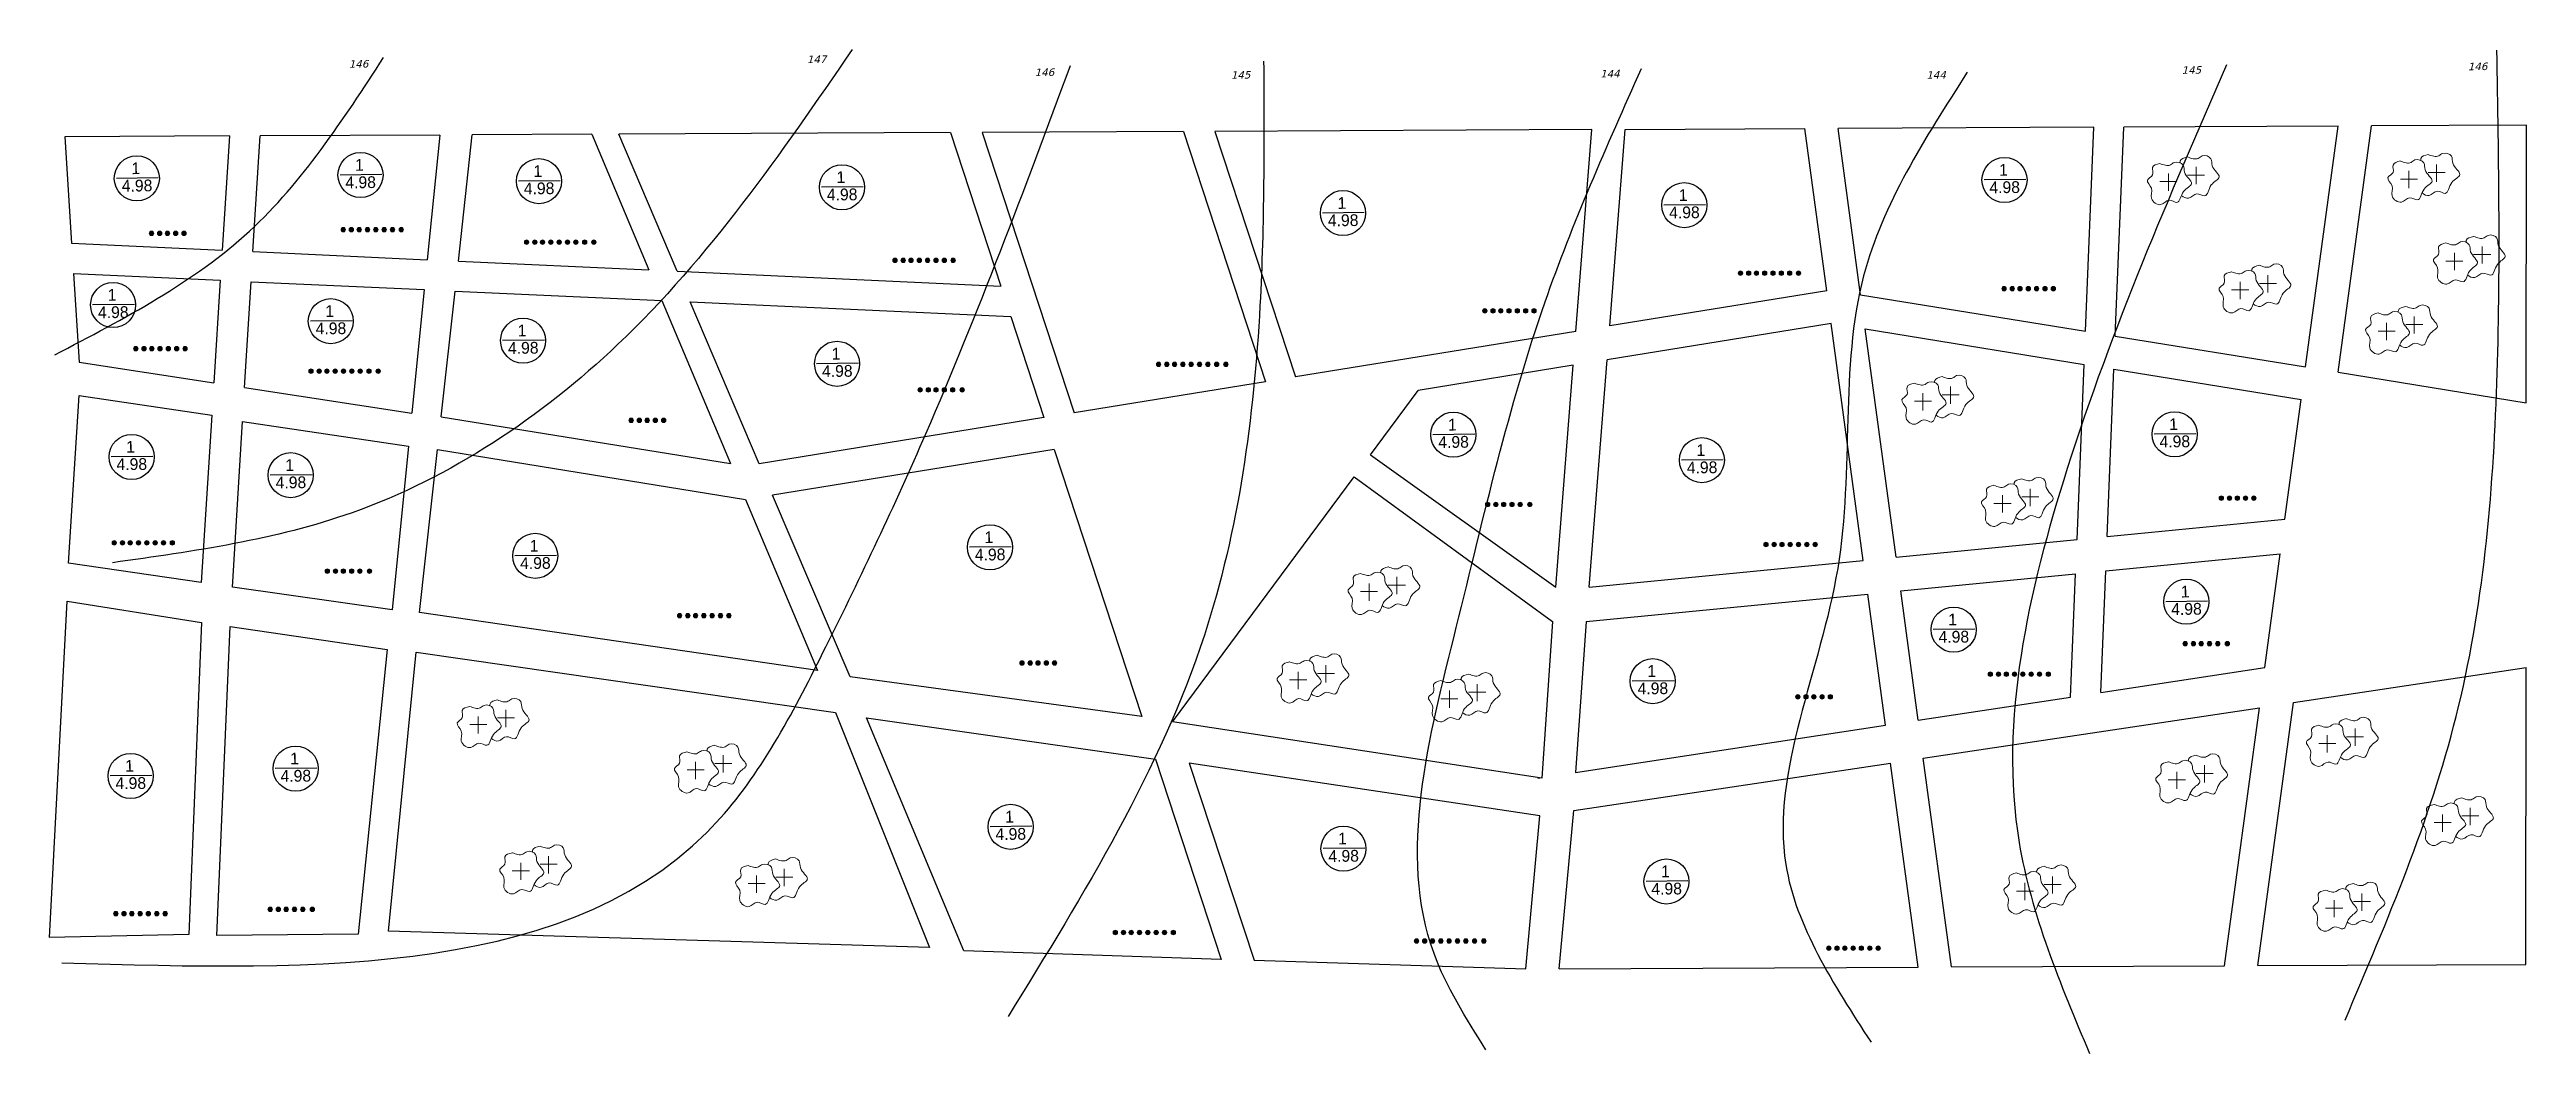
# Model space of a CAD drawing. Header units: millimetres. Extents: x -710977 to 10671, y -929782 to 89628.
# Drawn here: x 1879.1 to 1953.3, y 861.6 to 891.7 of the extents above; entities that cross this region are included whole.
import ezdxf

# ---------------------------------------------------------------- set-up
doc = ezdxf.new("R2010")
doc.units = ezdxf.units.MM
doc.header["$LTSCALE"] = 0.4
doc.layers.add('Площади', color=7, linetype='Continuous')
doc.layers.add('Тонкая', color=82, linetype='Continuous', lineweight=20)
doc.styles.add('style1', font='verdana.ttf', dxfattribs={"oblique": 15})

msp = doc.modelspace()

# ---------------------------------------------------------------- texts
at = {"color": 2, "ltscale": 0.5, "attachment_point": 1, "rotation": 0.63657}
for s, width, insert, char_height in [('4.98', 1.70286, (1881.304, 887.783), 0.3518), ('1', 1.00299, (1881.594, 888.305), 0.352), ('4.98', 1.70286, (1887.998, 887.882), 0.3518), ('1', 1.00299, (1888.288, 888.405), 0.352), ('1', 1.00299, (1893.631, 888.221), 0.352), ('1', 1.00299, (1902.705, 888.039), 0.352), ('4.98', 1.70286, (1937.223, 887.734), 0.3518), ('1', 1.00299, (1937.513, 888.256), 0.352), ('4.98', 1.70286, (1893.341, 887.699), 0.3518), ('4.98', 1.70286, (1902.415, 887.516), 0.3518), ('1', 1.00299, (1917.706, 887.267), 0.352), ('4.98', 1.70286, (1927.634, 886.98), 0.3518), ('1', 1.00299, (1927.924, 887.502), 0.352), ('4.98', 1.70286, (1917.416, 886.745), 0.3518), ('1', 1.00299, (1880.881, 884.516), 0.352), ('1', 1.00299, (1887.399, 884.032), 0.352), ('4.98', 1.70286, (1880.591, 883.994), 0.3518), ('4.98', 1.70286, (1887.109, 883.51), 0.3518), ('1', 1.00299, (1893.157, 883.449), 0.352), ('4.98', 1.70286, (1892.867, 882.927), 0.3518), ('1', 1.00299, (1902.559, 882.757), 0.352), ('4.98', 1.70286, (1902.27, 882.235), 0.3518), ('1', 1.00299, (1921.013, 880.634), 0.352), ('1', 1.00299, (1942.607, 880.648), 0.352), ('1', 1.00299, (1881.436, 879.97), 0.352), ('4.98', 1.70286, (1920.723, 880.112), 0.3518), ('1', 1.00299, (1928.453, 879.872), 0.352), ('4.98', 1.70286, (1942.317, 880.126), 0.3518), ('4.98', 1.70286, (1881.146, 879.448), 0.3518), ('4.98', 1.70286, (1885.911, 878.901), 0.3518), ('1', 1.00299, (1886.2, 879.423), 0.352), ('4.98', 1.70286, (1928.163, 879.35), 0.3518), ('1', 1.00299, (1893.52, 877.009), 0.352), ('4.98', 1.70286, (1906.845, 876.743), 0.3518), ('1', 1.00299, (1907.135, 877.265), 0.352), ('4.98', 1.70286, (1893.23, 876.487), 0.3518), ('4.98', 1.70286, (1942.666, 875.116), 0.3518), ('1', 1.00299, (1942.956, 875.638), 0.352), ('1', 1.00299, (1935.991, 874.804), 0.352), ('4.98', 1.70286, (1935.701, 874.282), 0.3518), ('1', 1.00299, (1926.98, 873.261), 0.352), ('4.98', 1.70286, (1926.69, 872.738), 0.3518), ('1', 1.00299, (1881.406, 870.425), 0.352), ('4.98', 1.70286, (1886.057, 870.122), 0.3518), ('1', 1.00299, (1886.347, 870.644), 0.352), ('4.98', 1.70286, (1881.116, 869.903), 0.3518), ('1', 1.00299, (1907.754, 868.903), 0.352), ('4.98', 1.70286, (1907.464, 868.381), 0.3518), ('4.98', 1.70286, (1917.431, 867.726), 0.3518), ('1', 1.00299, (1917.721, 868.248), 0.352), ('1', 1.00299, (1927.392, 867.267), 0.352), ('4.98', 1.70286, (1927.102, 866.745), 0.3518)]:
    msp.add_mtext_dynamic_manual_height_columns(s, width=width, gutter_width=3.518, heights=[0], dxfattribs=dict(at, insert=insert, char_height=char_height))
at = {"layer": 'Площади', "color": 0, "lineweight": 30, "style": 'style1', "oblique": 15}
for s, p in [('147', (1901.82, 891.277)), ('146', (1888.103, 891.138)), ('146', (1908.639, 890.887)), ('145', (1914.514, 890.809)), ('144', (1925.571, 890.846)), ('144', (1935.337, 890.809)), ('145', (1942.982, 890.955)), ('146', (1951.551, 891.062))]:
    msp.add_text(s, height=0.224, rotation=0.71037, dxfattribs=at).set_placement(p)

# ---------------------------------------------------------------- hatches: boundary and pattern name
at = {"layer": 'Тонкая', "ltscale": 10}
for points in [[(1888.004, 886.292, 1), (1887.869, 886.292, 1)], [(1888.249, 886.292, 1), (1888.114, 886.292, 1)], [(1888.482, 886.292, 1), (1888.348, 886.292, 1)], [(1888.73, 886.292, 1), (1888.596, 886.292, 1)], [(1888.978, 886.292, 1), (1888.843, 886.292, 1)], [(1889.229, 886.292, 1), (1889.095, 886.292, 1)], [(1889.479, 886.292, 1), (1889.345, 886.292, 1)], [(1889.742, 886.292, 1), (1889.607, 886.292, 1)], [(1882.262, 886.183, 1), (1882.128, 886.183, 1)], [(1882.507, 886.183, 1), (1882.372, 886.183, 1)], [(1882.74, 886.183, 1), (1882.606, 886.183, 1)], [(1882.988, 886.183, 1), (1882.854, 886.183, 1)], [(1883.236, 886.183, 1), (1883.102, 886.183, 1)], [(1893.494, 885.919, 1), (1893.36, 885.919, 1)], [(1893.739, 885.919, 1), (1893.605, 885.919, 1)], [(1893.972, 885.919, 1), (1893.838, 885.919, 1)], [(1894.22, 885.919, 1), (1894.086, 885.919, 1)], [(1894.468, 885.919, 1), (1894.334, 885.919, 1)], [(1894.719, 885.919, 1), (1894.585, 885.919, 1)], [(1894.969, 885.919, 1), (1894.835, 885.919, 1)], [(1895.232, 885.919, 1), (1895.098, 885.919, 1)], [(1895.508, 885.919, 1), (1895.374, 885.919, 1)], [(1904.526, 885.375, 1), (1904.392, 885.375, 1)], [(1904.771, 885.375, 1), (1904.637, 885.375, 1)], [(1905.005, 885.375, 1), (1904.87, 885.375, 1)], [(1905.252, 885.375, 1), (1905.118, 885.375, 1)], [(1905.5, 885.375, 1), (1905.366, 885.375, 1)], [(1905.751, 885.375, 1), (1905.617, 885.375, 1)], [(1906.002, 885.375, 1), (1905.867, 885.375, 1)], [(1906.264, 885.375, 1), (1906.13, 885.375, 1)], [(1929.839, 884.991, 1), (1929.705, 884.991, 1)], [(1930.084, 884.991, 1), (1929.95, 884.991, 1)], [(1930.318, 884.991, 1), (1930.183, 884.991, 1)], [(1930.565, 884.991, 1), (1930.431, 884.991, 1)], [(1930.813, 884.991, 1), (1930.679, 884.991, 1)], [(1931.064, 884.991, 1), (1930.93, 884.991, 1)], [(1931.315, 884.991, 1), (1931.18, 884.991, 1)], [(1931.577, 884.991, 1), (1931.443, 884.991, 1)], [(1937.732, 884.529, 1), (1937.598, 884.529, 1)], [(1937.977, 884.529, 1), (1937.842, 884.529, 1)], [(1938.21, 884.529, 1), (1938.076, 884.529, 1)], [(1938.458, 884.529, 1), (1938.324, 884.529, 1)], [(1938.706, 884.529, 1), (1938.572, 884.529, 1)], [(1938.957, 884.529, 1), (1938.823, 884.529, 1)], [(1939.207, 884.529, 1), (1939.073, 884.529, 1)], [(1922.184, 883.865, 1), (1922.05, 883.865, 1)], [(1922.429, 883.865, 1), (1922.295, 883.865, 1)], [(1922.662, 883.865, 1), (1922.528, 883.865, 1)], [(1922.91, 883.865, 1), (1922.776, 883.865, 1)], [(1923.158, 883.865, 1), (1923.024, 883.865, 1)], [(1923.409, 883.865, 1), (1923.275, 883.865, 1)], [(1923.659, 883.865, 1), (1923.525, 883.865, 1)], [(1881.793, 882.733, 1), (1881.658, 882.733, 1)], [(1882.037, 882.733, 1), (1881.903, 882.733, 1)], [(1882.271, 882.733, 1), (1882.137, 882.733, 1)], [(1882.519, 882.733, 1), (1882.384, 882.733, 1)], [(1882.766, 882.733, 1), (1882.632, 882.733, 1)], [(1883.018, 882.733, 1), (1882.883, 882.733, 1)], [(1883.268, 882.733, 1), (1883.134, 882.733, 1)], [(1887.037, 882.059, 1), (1886.903, 882.059, 1)], [(1887.282, 882.059, 1), (1887.148, 882.059, 1)], [(1887.515, 882.059, 1), (1887.381, 882.059, 1)], [(1887.763, 882.059, 1), (1887.629, 882.059, 1)], [(1888.011, 882.059, 1), (1887.877, 882.059, 1)], [(1888.262, 882.059, 1), (1888.128, 882.059, 1)], [(1888.512, 882.059, 1), (1888.378, 882.059, 1)], [(1888.775, 882.059, 1), (1888.641, 882.059, 1)], [(1889.051, 882.059, 1), (1888.917, 882.059, 1)], [(1912.418, 882.265, 1), (1912.283, 882.265, 1)], [(1912.662, 882.265, 1), (1912.528, 882.265, 1)], [(1912.896, 882.265, 1), (1912.762, 882.265, 1)], [(1913.144, 882.265, 1), (1913.009, 882.265, 1)], [(1913.391, 882.265, 1), (1913.257, 882.265, 1)], [(1913.643, 882.265, 1), (1913.509, 882.265, 1)], [(1913.893, 882.265, 1), (1913.759, 882.265, 1)], [(1914.155, 882.265, 1), (1914.021, 882.265, 1)], [(1914.432, 882.265, 1), (1914.298, 882.265, 1)], [(1905.276, 881.499, 1), (1905.142, 881.499, 1)], [(1905.521, 881.499, 1), (1905.387, 881.499, 1)], [(1905.754, 881.499, 1), (1905.62, 881.499, 1)], [(1906.002, 881.499, 1), (1905.868, 881.499, 1)], [(1906.25, 881.499, 1), (1906.116, 881.499, 1)], [(1906.536, 881.499, 1), (1906.401, 881.499, 1)], [(1896.624, 880.588, 1), (1896.49, 880.588, 1)], [(1896.869, 880.588, 1), (1896.735, 880.588, 1)], [(1897.103, 880.588, 1), (1896.968, 880.588, 1)], [(1897.35, 880.588, 1), (1897.216, 880.588, 1)], [(1897.598, 880.588, 1), (1897.464, 880.588, 1)], [(1922.271, 878.072, 1), (1922.137, 878.072, 1)], [(1922.516, 878.072, 1), (1922.382, 878.072, 1)], [(1922.75, 878.072, 1), (1922.616, 878.072, 1)], [(1922.998, 878.072, 1), (1922.863, 878.072, 1)], [(1923.245, 878.072, 1), (1923.111, 878.072, 1)], [(1923.531, 878.072, 1), (1923.397, 878.072, 1)], [(1944.237, 878.261, 1), (1944.103, 878.261, 1)], [(1944.482, 878.261, 1), (1944.348, 878.261, 1)], [(1944.715, 878.261, 1), (1944.581, 878.261, 1)], [(1944.963, 878.261, 1), (1944.829, 878.261, 1)], [(1945.211, 878.261, 1), (1945.077, 878.261, 1)], [(1881.148, 876.923, 1), (1881.014, 876.923, 1)], [(1881.393, 876.923, 1), (1881.258, 876.923, 1)], [(1881.626, 876.923, 1), (1881.492, 876.923, 1)], [(1881.874, 876.923, 1), (1881.74, 876.923, 1)], [(1882.122, 876.923, 1), (1881.987, 876.923, 1)], [(1882.373, 876.923, 1), (1882.239, 876.923, 1)], [(1882.623, 876.923, 1), (1882.489, 876.923, 1)], [(1882.886, 876.923, 1), (1882.751, 876.923, 1)], [(1930.603, 876.871, 1), (1930.468, 876.871, 1)], [(1930.847, 876.871, 1), (1930.713, 876.871, 1)], [(1931.081, 876.871, 1), (1930.947, 876.871, 1)], [(1931.329, 876.871, 1), (1931.194, 876.871, 1)], [(1931.577, 876.871, 1), (1931.442, 876.871, 1)], [(1931.828, 876.871, 1), (1931.694, 876.871, 1)], [(1932.078, 876.871, 1), (1931.944, 876.871, 1)], [(1887.529, 876.076, 1), (1887.395, 876.076, 1)], [(1887.774, 876.076, 1), (1887.64, 876.076, 1)], [(1888.008, 876.076, 1), (1887.873, 876.076, 1)], [(1888.256, 876.076, 1), (1888.121, 876.076, 1)], [(1888.503, 876.076, 1), (1888.369, 876.076, 1)], [(1888.789, 876.076, 1), (1888.655, 876.076, 1)], [(1898.075, 874.744, 1), (1897.941, 874.744, 1)], [(1898.32, 874.744, 1), (1898.186, 874.744, 1)], [(1898.554, 874.744, 1), (1898.419, 874.744, 1)], [(1898.802, 874.744, 1), (1898.667, 874.744, 1)], [(1899.049, 874.744, 1), (1898.915, 874.744, 1)], [(1899.301, 874.744, 1), (1899.166, 874.744, 1)], [(1899.551, 874.744, 1), (1899.416, 874.744, 1)], [(1943.156, 873.906, 1), (1943.022, 873.906, 1)], [(1943.401, 873.906, 1), (1943.267, 873.906, 1)], [(1943.635, 873.906, 1), (1943.5, 873.906, 1)], [(1943.882, 873.906, 1), (1943.748, 873.906, 1)], [(1944.13, 873.906, 1), (1943.996, 873.906, 1)], [(1944.416, 873.906, 1), (1944.282, 873.906, 1)], [(1908.328, 873.328, 1), (1908.194, 873.328, 1)], [(1908.573, 873.328, 1), (1908.439, 873.328, 1)], [(1908.807, 873.328, 1), (1908.672, 873.328, 1)], [(1909.054, 873.328, 1), (1908.92, 873.328, 1)], [(1909.302, 873.328, 1), (1909.168, 873.328, 1)], [(1937.32, 872.991, 1), (1937.185, 872.991, 1)], [(1937.565, 872.991, 1), (1937.43, 872.991, 1)], [(1937.798, 872.991, 1), (1937.664, 872.991, 1)], [(1938.046, 872.991, 1), (1937.912, 872.991, 1)], [(1938.294, 872.991, 1), (1938.159, 872.991, 1)], [(1938.545, 872.991, 1), (1938.411, 872.991, 1)], [(1938.795, 872.991, 1), (1938.661, 872.991, 1)], [(1939.058, 872.991, 1), (1938.923, 872.991, 1)], [(1931.557, 872.315, 1), (1931.422, 872.315, 1)], [(1931.801, 872.315, 1), (1931.667, 872.315, 1)], [(1932.035, 872.315, 1), (1931.901, 872.315, 1)], [(1932.283, 872.315, 1), (1932.148, 872.315, 1)], [(1932.53, 872.315, 1), (1932.396, 872.315, 1)], [(1881.196, 865.825, 1), (1881.062, 865.825, 1)], [(1881.441, 865.825, 1), (1881.307, 865.825, 1)], [(1881.674, 865.825, 1), (1881.54, 865.825, 1)], [(1881.922, 865.825, 1), (1881.788, 865.825, 1)], [(1882.17, 865.825, 1), (1882.036, 865.825, 1)], [(1882.421, 865.825, 1), (1882.287, 865.825, 1)], [(1882.671, 865.825, 1), (1882.537, 865.825, 1)], [(1885.818, 865.956, 1), (1885.684, 865.956, 1)], [(1886.063, 865.956, 1), (1885.928, 865.956, 1)], [(1886.296, 865.956, 1), (1886.162, 865.956, 1)], [(1886.544, 865.956, 1), (1886.41, 865.956, 1)], [(1886.792, 865.956, 1), (1886.657, 865.956, 1)], [(1887.077, 865.956, 1), (1886.943, 865.956, 1)], [(1911.12, 865.264, 1), (1910.986, 865.264, 1)], [(1911.365, 865.264, 1), (1911.231, 865.264, 1)], [(1911.599, 865.264, 1), (1911.464, 865.264, 1)], [(1911.846, 865.264, 1), (1911.712, 865.264, 1)], [(1912.094, 865.264, 1), (1911.96, 865.264, 1)], [(1912.345, 865.264, 1), (1912.211, 865.264, 1)], [(1912.596, 865.264, 1), (1912.461, 865.264, 1)], [(1912.858, 865.264, 1), (1912.724, 865.264, 1)], [(1920.141, 865.009, 1), (1920.007, 865.009, 1)], [(1920.386, 865.009, 1), (1920.251, 865.009, 1)], [(1920.619, 865.009, 1), (1920.485, 865.009, 1)], [(1920.867, 865.009, 1), (1920.733, 865.009, 1)], [(1921.115, 865.009, 1), (1920.98, 865.009, 1)], [(1921.366, 865.009, 1), (1921.232, 865.009, 1)], [(1921.616, 865.009, 1), (1921.482, 865.009, 1)], [(1921.879, 865.009, 1), (1921.744, 865.009, 1)], [(1922.155, 865.009, 1), (1922.021, 865.009, 1)], [(1932.486, 864.793, 1), (1932.352, 864.793, 1)], [(1932.731, 864.793, 1), (1932.597, 864.793, 1)], [(1932.965, 864.793, 1), (1932.83, 864.793, 1)], [(1933.212, 864.793, 1), (1933.078, 864.793, 1)], [(1933.46, 864.793, 1), (1933.326, 864.793, 1)], [(1933.712, 864.793, 1), (1933.577, 864.793, 1)], [(1933.962, 864.793, 1), (1933.827, 864.793, 1)]]:
    msp.add_hatch(color=0, dxfattribs=at).paths.add_polyline_path(points)

# ---------------------------------------------------------------- linework, layer by layer
at = {"color": 0, "lineweight": 30}
for p, q in [((1913.096, 889.23), (1907.065, 889.202)), ((1913.096, 889.23), (1915.547, 881.743)), ((1925.317, 889.287), (1914.038, 889.234)), ((1914.038, 889.234), (1916.452, 881.89)), ((1924.845, 883.25), (1925.317, 889.287)), ((1925.858, 883.414), (1926.317, 889.287)), ((1926.317, 889.287), (1931.698, 889.317)), ((1932.354, 884.467), (1931.698, 889.317)), ((1940.349, 889.358), (1932.698, 889.322)), ((1933.371, 884.346), (1932.698, 889.322)), ((1940.102, 883.254), (1940.349, 889.358)), ((1940.996, 883.11), (1941.25, 889.362)), ((1947.666, 889.392), (1941.25, 889.362)), ((1946.691, 882.187), (1947.666, 889.392)), ((1947.669, 882.028), (1948.666, 889.397)), ((1953.306, 889.419), (1948.666, 889.397)), ((1953.301, 881.115), (1953.306, 889.419)), ((1884.531, 889.096), (1879.6, 889.073)), ((1879.6, 889.073), (1879.805, 885.885)), ((1884.531, 889.096), (1884.313, 885.677)), ((1885.233, 885.635), (1885.446, 889.1)), ((1890.826, 889.125), (1885.446, 889.1)), ((1890.826, 889.125), (1890.451, 885.395)), ((1891.384, 885.352), (1891.802, 889.13)), ((1895.38, 889.147), (1891.802, 889.13)), ((1895.38, 889.147), (1897.088, 885.09)), ((1906.124, 889.197), (1896.188, 889.151)), ((1897.937, 885.05), (1896.188, 889.151)), ((1906.124, 889.197), (1907.627, 884.605)), ((1907.065, 889.202), (1909.822, 880.815)), ((1879.805, 885.885), (1884.313, 885.677)), ((1885.233, 885.635), (1890.451, 885.395)), ((1879.864, 884.982), (1880.035, 882.327)), ((1879.864, 884.982), (1884.256, 884.78)), ((1884.256, 884.78), (1884.061, 881.71)), ((1891.384, 885.352), (1897.088, 885.09)), ((1897.937, 885.05), (1907.627, 884.605)), ((1884.983, 881.569), (1885.178, 884.737)), ((1885.178, 884.737), (1890.361, 884.499)), ((1890.361, 884.499), (1889.99, 880.802)), ((1890.87, 880.697), (1891.286, 884.456)), ((1891.286, 884.456), (1897.474, 884.172)), ((1897.474, 884.172), (1899.528, 879.293)), ((1900.395, 879.287), (1898.328, 884.132)), ((1898.328, 884.132), (1907.926, 883.691)), ((1932.354, 884.467), (1925.858, 883.414)), ((1933.371, 884.346), (1940.102, 883.254)), ((1907.926, 883.691), (1908.916, 880.668)), ((1932.487, 883.489), (1925.779, 882.402)), ((1933.446, 876.397), (1932.487, 883.489)), ((1934.433, 876.494), (1933.509, 883.323)), ((1933.509, 883.323), (1940.062, 882.261)), ((1924.845, 883.25), (1916.452, 881.89)), ((1940.996, 883.11), (1946.691, 882.187)), ((1880.035, 882.327), (1884.061, 881.71)), ((1924.766, 882.237), (1920.125, 881.485)), ((1924.246, 875.596), (1924.766, 882.237)), ((1925.246, 875.596), (1925.779, 882.402)), ((1939.849, 877.023), (1940.062, 882.261)), ((1940.753, 877.111), (1940.956, 882.116)), ((1940.956, 882.116), (1946.558, 881.208)), ((1947.669, 882.028), (1953.301, 881.115)), ((1879.712, 876.316), (1880.035, 881.327)), ((1880.035, 881.327), (1883.999, 880.74)), ((1884.983, 881.569), (1889.99, 880.802)), ((1915.547, 881.743), (1909.822, 880.815)), ((1918.697, 879.56), (1920.125, 881.485)), ((1946.075, 877.631), (1946.558, 881.208)), ((1883.999, 880.74), (1883.681, 875.739)), ((1884.617, 875.599), (1884.921, 880.554)), ((1884.921, 880.554), (1889.891, 879.817)), ((1890.87, 880.697), (1899.528, 879.293)), ((1908.916, 880.668), (1900.395, 879.287)), ((1889.891, 879.817), (1889.4, 874.92)), ((1890.223, 874.836), (1890.762, 879.714)), ((1890.762, 879.714), (1899.98, 878.22)), ((1909.227, 879.719), (1900.794, 878.352)), ((1909.227, 879.719), (1911.845, 871.722)), ((1912.764, 871.563), (1918.206, 878.899)), ((1918.206, 878.899), (1924.148, 874.564)), ((1918.697, 879.56), (1924.246, 875.596)), ((1899.98, 878.22), (1902.136, 873.101)), ((1903.113, 872.914), (1900.794, 878.352)), ((1940.753, 877.111), (1946.075, 877.631)), ((1934.433, 876.494), (1939.849, 877.023)), ((1883.681, 875.739), (1879.712, 876.316)), ((1925.246, 875.596), (1933.446, 876.397)), ((1934.57, 875.485), (1939.808, 875.997)), ((1939.658, 872.306), (1939.808, 875.997)), ((1940.564, 872.444), (1940.711, 876.085)), ((1940.711, 876.085), (1945.934, 876.595)), ((1945.474, 873.189), (1945.934, 876.595)), ((1879.143, 865.114), (1879.675, 875.177)), ((1879.675, 875.177), (1883.695, 874.543)), ((1889.4, 874.92), (1884.617, 875.599)), ((1925.148, 874.564), (1933.583, 875.389)), ((1934.114, 871.464), (1933.583, 875.389)), ((1935.093, 871.613), (1934.57, 875.485)), ((1883.695, 874.543), (1883.31, 865.199)), ((1884.153, 865.177), (1884.554, 874.417)), ((1884.554, 874.417), (1889.251, 873.73)), ((1902.136, 873.101), (1890.223, 874.836)), ((1924.148, 874.564), (1923.82, 869.885)), ((1925.148, 874.564), (1924.832, 870.055)), ((1889.251, 873.73), (1888.384, 865.218)), ((1889.297, 865.307), (1890.117, 873.648)), ((1890.117, 873.648), (1902.674, 871.849)), ((1911.845, 871.722), (1903.113, 872.914)), ((1940.564, 872.444), (1945.474, 873.189)), ((1946.332, 872.143), (1953.296, 873.188)), ((1953.291, 864.31), (1953.296, 873.188)), ((1935.093, 871.613), (1939.658, 872.306)), ((1902.674, 871.849), (1905.49, 864.819)), ((1906.517, 864.711), (1903.609, 871.691)), ((1903.609, 871.691), (1912.262, 870.448)), ((1923.82, 869.885), (1912.764, 871.563)), ((1924.832, 870.055), (1934.114, 871.464)), ((1935.247, 870.48), (1945.311, 871.99)), ((1944.267, 864.268), (1945.311, 871.99)), ((1945.267, 864.273), (1946.332, 872.143)), ((1912.262, 870.448), (1914.224, 864.455)), ((1923.765, 868.757), (1913.268, 870.332)), ((1913.268, 870.332), (1915.207, 864.433)), ((1924.779, 868.909), (1934.267, 870.333)), ((1935.093, 864.227), (1934.267, 870.333)), ((1936.092, 864.231), (1935.247, 870.48)), ((1923.71, 869.885), (1923.821, 869.902)), ((1923.342, 864.173), (1923.765, 868.757)), ((1924.342, 864.173), (1924.779, 868.909)), ((1883.31, 865.199), (1879.143, 865.114)), ((1888.384, 865.218), (1884.153, 865.177)), ((1905.49, 864.819), (1889.297, 865.307)), ((1914.224, 864.455), (1906.517, 864.711)), ((1915.207, 864.433), (1923.342, 864.173)), ((1924.342, 864.177), (1935.093, 864.227)), ((1936.092, 864.231), (1944.267, 864.268)), ((1945.267, 864.273), (1953.291, 864.31))]:
    msp.add_line(p, q, dxfattribs=at)
at = {"color": 241, "lineweight": 25}
for p, q in [((1882.397, 887.843), (1881.146, 887.829)), ((1889.091, 887.942), (1887.84, 887.928)), ((1894.434, 887.759), (1893.183, 887.745)), ((1938.316, 887.794), (1937.065, 887.78)), ((1903.508, 887.576), (1902.258, 887.563)), ((1928.727, 887.04), (1927.477, 887.026)), ((1918.51, 886.805), (1917.259, 886.791)), ((1881.684, 884.054), (1880.434, 884.04)), ((1888.202, 883.57), (1886.952, 883.556)), ((1893.96, 882.987), (1892.71, 882.973)), ((1903.363, 882.295), (1902.112, 882.281)), ((1921.816, 880.172), (1920.565, 880.158)), ((1943.411, 880.186), (1942.16, 880.172)), ((1882.24, 879.508), (1880.989, 879.494)), ((1887.004, 878.961), (1885.753, 878.947)), ((1929.256, 879.41), (1928.005, 879.396)), ((1907.939, 876.803), (1906.688, 876.789)), ((1894.324, 876.547), (1893.073, 876.533)), ((1943.76, 875.176), (1942.509, 875.162)), ((1936.794, 874.341), (1935.543, 874.328)), ((1927.783, 872.798), (1926.533, 872.784)), ((1882.209, 869.963), (1880.958, 869.949)), ((1887.15, 870.182), (1885.899, 870.168)), ((1908.557, 868.441), (1907.307, 868.427)), ((1918.524, 867.786), (1917.273, 867.772)), ((1928.195, 866.805), (1926.944, 866.791))]:
    msp.add_line(p, q, dxfattribs=at)
for centre in [(1881.758, 887.828), (1888.453, 887.928), (1893.796, 887.744), (1902.87, 887.562), (1937.677, 887.78), (1917.871, 886.79), (1928.089, 887.025), (1881.046, 884.039), (1887.564, 883.555), (1893.322, 882.972), (1902.724, 882.28), (1921.177, 880.157), (1942.772, 880.171), (1881.601, 879.493), (1886.365, 878.946), (1928.617, 879.395), (1907.3, 876.788), (1893.685, 876.532), (1943.121, 875.161), (1936.155, 874.327), (1927.145, 872.784), (1886.512, 870.167), (1881.571, 869.948), (1907.919, 868.426), (1917.885, 867.771), (1927.556, 866.79)]:
    msp.add_circle(centre, 0.675, dxfattribs=at)
at = {"ltscale": 0.5}
for points in [[(1879.297, 882.548), (1885.128, 886.249), (1889.147, 891.446)], [(1903.175, 891.682), (1896.161, 882.863), (1888.202, 877.824), (1881.03, 876.328)], [(1947.874, 862.642), (1951.201, 871.726), (1952.42, 881.697), (1952.42, 891.668)], [(1879.509, 864.355), (1899.234, 868.69), (1902.387, 873.808), (1905.381, 880.186), (1909.716, 891.209)], [(1915.496, 891.336), (1915.385, 884.024), (1913.722, 874.164), (1907.845, 862.752)], [(1922.149, 861.755), (1920.597, 864.636), (1921.262, 874.385), (1923.923, 884.135), (1926.806, 891.114)], [(1936.564, 891.004), (1933.459, 884.91), (1932.683, 876.158), (1931.131, 867.295), (1933.681, 861.977)], [(1944.326, 891.225), (1939.558, 879.149), (1938.116, 867.96), (1940.223, 861.645)]]:
    msp.add_spline(points, degree=3, dxfattribs=at)
at = {"layer": 'Тонкая', "color": 6}
for p, q in [((1942.585, 887.731), (1942.585, 887.975)), ((1942.585, 887.975), (1942.585, 887.458)), ((1943.414, 888.17), (1943.414, 887.654)), ((1943.414, 887.926), (1943.414, 888.17)), ((1949.787, 887.805), (1949.787, 888.049)), ((1949.787, 888.049), (1949.787, 887.532)), ((1950.617, 888.244), (1950.617, 887.728)), ((1950.617, 888), (1950.617, 888.244)), ((1951.15, 885.354), (1951.15, 885.598)), ((1951.15, 885.598), (1951.15, 885.081)), ((1951.979, 885.793), (1951.979, 885.277)), ((1951.979, 885.55), (1951.979, 885.793)), ((1945.562, 884.929), (1945.562, 884.412)), ((1945.562, 884.685), (1945.562, 884.929)), ((1944.732, 884.489), (1944.732, 884.733)), ((1944.732, 884.733), (1944.732, 884.217)), ((1949.117, 883.259), (1949.117, 883.503)), ((1949.117, 883.503), (1949.117, 882.986)), ((1949.946, 883.699), (1949.946, 883.182)), ((1949.946, 883.455), (1949.946, 883.699)), ((1935.235, 881.159), (1935.235, 881.403)), ((1935.235, 881.403), (1935.235, 880.886)), ((1936.065, 881.598), (1936.065, 881.082)), ((1936.065, 881.355), (1936.065, 881.598)), ((1937.616, 878.101), (1937.616, 878.345)), ((1937.616, 878.345), (1937.616, 877.828)), ((1938.446, 878.54), (1938.446, 878.024)), ((1938.446, 878.296), (1938.446, 878.54)), ((1919.482, 875.903), (1919.482, 875.386)), ((1919.482, 875.659), (1919.482, 875.903)), ((1918.652, 875.464), (1918.652, 875.707)), ((1918.652, 875.707), (1918.652, 875.191)), ((1916.528, 872.819), (1916.528, 873.063)), ((1916.528, 873.063), (1916.528, 872.546)), ((1917.357, 873.258), (1917.357, 872.742)), ((1917.357, 873.015), (1917.357, 873.258)), ((1921.057, 872.258), (1921.057, 872.502)), ((1921.057, 872.502), (1921.057, 871.985)), ((1921.887, 872.697), (1921.887, 872.181)), ((1921.887, 872.454), (1921.887, 872.697)), ((1891.977, 871.486), (1891.977, 871.73)), ((1891.977, 871.73), (1891.977, 871.213)), ((1892.807, 871.926), (1892.807, 871.409)), ((1892.807, 871.682), (1892.807, 871.926)), ((1947.344, 870.923), (1947.344, 871.167)), ((1947.344, 871.167), (1947.344, 870.65)), ((1948.174, 871.363), (1948.174, 870.846)), ((1948.174, 871.119), (1948.174, 871.363)), ((1898.483, 870.126), (1898.483, 870.37)), ((1898.483, 870.37), (1898.483, 869.853)), ((1899.313, 870.565), (1899.313, 870.049)), ((1899.313, 870.322), (1899.313, 870.565)), ((1942.837, 869.829), (1942.837, 870.073)), ((1942.837, 870.073), (1942.837, 869.557)), ((1943.667, 870.269), (1943.667, 869.752)), ((1943.667, 870.025), (1943.667, 870.269)), ((1950.793, 868.553), (1950.793, 868.797)), ((1950.793, 868.797), (1950.793, 868.28)), ((1951.623, 868.992), (1951.623, 868.476)), ((1951.623, 868.749), (1951.623, 868.992)), ((1893.253, 867.108), (1893.253, 867.352)), ((1893.253, 867.352), (1893.253, 866.835)), ((1894.083, 867.548), (1894.083, 867.031)), ((1894.083, 867.304), (1894.083, 867.548)), ((1900.312, 866.726), (1900.312, 866.969)), ((1900.312, 866.969), (1900.312, 866.453)), ((1901.141, 867.165), (1901.141, 866.648)), ((1901.141, 866.921), (1901.141, 867.165)), ((1938.289, 866.504), (1938.289, 866.748)), ((1938.289, 866.748), (1938.289, 866.231)), ((1939.118, 866.943), (1939.118, 866.427)), ((1939.118, 866.699), (1939.118, 866.943)), ((1947.547, 865.99), (1947.547, 866.234)), ((1947.547, 866.234), (1947.547, 865.717)), ((1948.377, 866.43), (1948.377, 865.913)), ((1948.377, 866.186), (1948.377, 866.43))]:
    msp.add_line(p, q, dxfattribs=at)
at = {"layer": 'Тонкая', "color": 0, "ltscale": 10}
for centre in [(1887.937, 886.292), (1888.181, 886.292), (1888.415, 886.292), (1888.663, 886.292), (1888.911, 886.292), (1889.162, 886.292), (1889.412, 886.292), (1889.674, 886.292), (1882.195, 886.183), (1882.44, 886.183), (1882.673, 886.183), (1882.921, 886.183), (1883.169, 886.183), (1893.427, 885.919), (1893.672, 885.919), (1893.905, 885.919), (1894.153, 885.919), (1894.401, 885.919), (1894.652, 885.919), (1894.902, 885.919), (1895.165, 885.919), (1895.441, 885.919), (1904.459, 885.375), (1904.704, 885.375), (1904.937, 885.375), (1905.185, 885.375), (1905.433, 885.375), (1905.684, 885.375), (1905.934, 885.375), (1906.197, 885.375), (1929.772, 884.991), (1930.017, 884.991), (1930.25, 884.991), (1930.498, 884.991), (1930.746, 884.991), (1930.997, 884.991), (1931.247, 884.991), (1931.51, 884.991), (1937.665, 884.529), (1937.91, 884.529), (1938.143, 884.529), (1938.391, 884.529), (1938.639, 884.529), (1938.89, 884.529), (1939.14, 884.529), (1922.117, 883.865), (1922.362, 883.865), (1922.595, 883.865), (1922.843, 883.865), (1923.091, 883.865), (1923.342, 883.865), (1923.592, 883.865), (1881.725, 882.733), (1881.97, 882.733), (1882.204, 882.733), (1882.452, 882.733), (1882.699, 882.733), (1882.951, 882.733), (1883.201, 882.733), (1886.97, 882.059), (1887.215, 882.059), (1887.448, 882.059), (1887.696, 882.059), (1887.944, 882.059), (1888.195, 882.059), (1888.445, 882.059), (1888.708, 882.059), (1888.984, 882.059), (1912.35, 882.265), (1912.595, 882.265), (1912.829, 882.265), (1913.077, 882.265), (1913.324, 882.265), (1913.576, 882.265), (1913.826, 882.265), (1914.088, 882.265), (1914.365, 882.265), (1905.209, 881.499), (1905.454, 881.499), (1905.687, 881.499), (1905.935, 881.499), (1906.183, 881.499), (1906.469, 881.499), (1896.557, 880.588), (1896.802, 880.588), (1897.036, 880.588), (1897.283, 880.588), (1897.531, 880.588), (1922.204, 878.072), (1922.449, 878.072), (1922.683, 878.072), (1922.93, 878.072), (1923.178, 878.072), (1923.464, 878.072), (1944.17, 878.261), (1944.415, 878.261), (1944.648, 878.261), (1944.896, 878.261), (1945.144, 878.261), (1881.081, 876.923), (1881.326, 876.923), (1881.559, 876.923), (1881.807, 876.923), (1882.055, 876.923), (1882.306, 876.923), (1882.556, 876.923), (1882.818, 876.923), (1930.536, 876.871), (1930.78, 876.871), (1931.014, 876.871), (1931.262, 876.871), (1931.509, 876.871), (1931.761, 876.871), (1932.011, 876.871), (1887.462, 876.076), (1887.707, 876.076), (1887.941, 876.076), (1888.188, 876.076), (1888.436, 876.076), (1888.722, 876.076), (1898.008, 874.744), (1898.253, 874.744), (1898.487, 874.744), (1898.734, 874.744), (1898.982, 874.744), (1899.233, 874.744), (1899.484, 874.744), (1943.089, 873.906), (1943.334, 873.906), (1943.568, 873.906), (1943.815, 873.906), (1944.063, 873.906), (1944.349, 873.906), (1908.261, 873.328), (1908.506, 873.328), (1908.739, 873.328), (1908.987, 873.328), (1909.235, 873.328), (1937.253, 872.991), (1937.497, 872.991), (1937.731, 872.991), (1937.979, 872.991), (1938.227, 872.991), (1938.478, 872.991), (1938.728, 872.991), (1938.99, 872.991), (1931.489, 872.315), (1931.734, 872.315), (1931.968, 872.315), (1932.216, 872.315), (1932.463, 872.315), (1881.129, 865.825), (1881.374, 865.825), (1881.607, 865.825), (1881.855, 865.825), (1882.103, 865.825), (1882.354, 865.825), (1882.604, 865.825), (1885.751, 865.956), (1885.995, 865.956), (1886.229, 865.956), (1886.477, 865.956), (1886.725, 865.956), (1887.01, 865.956), (1911.053, 865.264), (1911.298, 865.264), (1911.531, 865.264), (1911.779, 865.264), (1912.027, 865.264), (1912.278, 865.264), (1912.528, 865.264), (1912.791, 865.264), (1920.074, 865.009), (1920.318, 865.009), (1920.552, 865.009), (1920.8, 865.009), (1921.048, 865.009), (1921.299, 865.009), (1921.549, 865.009), (1921.811, 865.009), (1922.088, 865.009), (1932.419, 864.793), (1932.664, 864.793), (1932.898, 864.793), (1933.145, 864.793), (1933.393, 864.793), (1933.644, 864.793), (1933.895, 864.793)]:
    msp.add_circle(centre, 0.0671, dxfattribs=at)
at = {"layer": 'Тонкая', "color": 6}
for points, knots in [([(1942.978, 887.317), (1943.037, 887.26), (1943.228, 887.178), (1943.406, 887.453), (1943.761, 887.189), (1943.787, 887.677), (1944.268, 887.857), (1943.846, 888.132), (1943.913, 888.459), (1943.618, 888.555), (1943.436, 888.363), (1943.274, 888.425), (1943.16, 888.468)], [6.944619, 6.944619, 6.944619, 6.944619, 8.03269, 9.411569, 10.630729, 12.536176, 14.205759, 16.193586, 17.263532, 18.649545, 19.337974, 20.933137, 20.933137, 20.933137, 20.933137]), ([(1950.364, 888.544), (1950.262, 888.518), (1950.137, 888.487), (1950.138, 888.388), (1950.14, 888.368)], [0, 0, 0, 0, 1.262402, 1.560192, 1.560192, 1.560192, 1.560192]), ([(1950.18, 887.391), (1950.24, 887.335), (1950.431, 887.252), (1950.608, 887.527), (1950.963, 887.263), (1950.99, 887.751), (1951.471, 887.931), (1951.049, 888.206), (1951.116, 888.533), (1950.821, 888.629), (1950.639, 888.437), (1950.476, 888.499), (1950.363, 888.542)], [6.944619, 6.944619, 6.944619, 6.944619, 8.03269, 9.411569, 10.630729, 12.536176, 14.205759, 16.193586, 17.263532, 18.649545, 19.337974, 20.933137, 20.933137, 20.933137, 20.933137]), ([(1943.161, 888.469), (1943.06, 888.444), (1942.934, 888.413), (1942.935, 888.314), (1942.937, 888.294)], [0, 0, 0, 0, 1.262402, 1.560192, 1.560192, 1.560192, 1.560192]), ([(1951.726, 886.093), (1951.625, 886.067), (1951.499, 886.036), (1951.5, 885.937), (1951.502, 885.917)], [0, 0, 0, 0, 1.262402, 1.560192, 1.560192, 1.560192, 1.560192]), ([(1951.543, 884.941), (1951.602, 884.884), (1951.793, 884.801), (1951.971, 885.076), (1952.326, 884.812), (1952.352, 885.3), (1952.833, 885.48), (1952.411, 885.756), (1952.478, 886.082), (1952.183, 886.178), (1952.001, 885.986), (1951.839, 886.048), (1951.725, 886.091)], [6.944619, 6.944619, 6.944619, 6.944619, 8.03269, 9.411569, 10.630729, 12.536176, 14.205759, 16.193586, 17.263532, 18.649545, 19.337974, 20.933137, 20.933137, 20.933137, 20.933137]), ([(1945.309, 885.228), (1945.207, 885.203), (1945.082, 885.171), (1945.083, 885.073), (1945.085, 885.053)], [0, 0, 0, 0, 1.262402, 1.560192, 1.560192, 1.560192, 1.560192]), ([(1945.125, 884.076), (1945.185, 884.019), (1945.376, 883.937), (1945.553, 884.211), (1945.908, 883.948), (1945.935, 884.435), (1946.416, 884.616), (1945.993, 884.891), (1946.061, 885.217), (1945.766, 885.313), (1945.584, 885.122), (1945.421, 885.184), (1945.308, 885.227)], [6.944619, 6.944619, 6.944619, 6.944619, 8.03269, 9.411569, 10.630729, 12.536176, 14.205759, 16.193586, 17.263532, 18.649545, 19.337974, 20.933137, 20.933137, 20.933137, 20.933137]), ([(1949.51, 882.846), (1949.569, 882.789), (1949.76, 882.706), (1949.938, 882.981), (1950.293, 882.717), (1950.319, 883.205), (1950.801, 883.386), (1950.378, 883.661), (1950.446, 883.987), (1950.15, 884.083), (1949.968, 883.891), (1949.806, 883.953), (1949.692, 883.997)], [6.944619, 6.944619, 6.944619, 6.944619, 8.03269, 9.411569, 10.630729, 12.536176, 14.205759, 16.193586, 17.263532, 18.649545, 19.337974, 20.933137, 20.933137, 20.933137, 20.933137]), ([(1949.693, 883.998), (1949.592, 883.972), (1949.466, 883.941), (1949.467, 883.843), (1949.469, 883.823)], [0, 0, 0, 0, 1.262402, 1.560192, 1.560192, 1.560192, 1.560192]), ([(1935.812, 881.898), (1935.711, 881.872), (1935.585, 881.841), (1935.586, 881.742), (1935.588, 881.722)], [0, 0, 0, 0, 1.262402, 1.560192, 1.560192, 1.560192, 1.560192]), ([(1935.629, 880.746), (1935.688, 880.689), (1935.879, 880.606), (1936.056, 880.881), (1936.411, 880.617), (1936.438, 881.105), (1936.919, 881.285), (1936.497, 881.561), (1936.564, 881.887), (1936.269, 881.983), (1936.087, 881.791), (1935.924, 881.853), (1935.811, 881.896)], [6.944619, 6.944619, 6.944619, 6.944619, 8.03269, 9.411569, 10.630729, 12.536176, 14.205759, 16.193586, 17.263532, 18.649545, 19.337974, 20.933137, 20.933137, 20.933137, 20.933137]), ([(1938.193, 878.839), (1938.091, 878.814), (1937.966, 878.783), (1937.966, 878.684), (1937.968, 878.664)], [0, 0, 0, 0, 1.262402, 1.560192, 1.560192, 1.560192, 1.560192]), ([(1938.009, 877.687), (1938.068, 877.63), (1938.259, 877.548), (1938.437, 877.823), (1938.792, 877.559), (1938.819, 878.047), (1939.3, 878.227), (1938.877, 878.502), (1938.945, 878.829), (1938.65, 878.925), (1938.468, 878.733), (1938.305, 878.795), (1938.192, 878.838)], [6.944619, 6.944619, 6.944619, 6.944619, 8.03269, 9.411569, 10.630729, 12.536176, 14.205759, 16.193586, 17.263532, 18.649545, 19.337974, 20.933137, 20.933137, 20.933137, 20.933137]), ([(1919.229, 876.202), (1919.127, 876.177), (1919.002, 876.145), (1919.003, 876.047), (1919.005, 876.027)], [0, 0, 0, 0, 1.262402, 1.560192, 1.560192, 1.560192, 1.560192]), ([(1919.045, 875.05), (1919.105, 874.993), (1919.296, 874.911), (1919.473, 875.185), (1919.828, 874.922), (1919.855, 875.41), (1920.336, 875.59), (1919.913, 875.865), (1919.981, 876.191), (1919.686, 876.288), (1919.504, 876.096), (1919.341, 876.158), (1919.228, 876.201)], [6.944619, 6.944619, 6.944619, 6.944619, 8.03269, 9.411569, 10.630729, 12.536176, 14.205759, 16.193586, 17.263532, 18.649545, 19.337974, 20.933137, 20.933137, 20.933137, 20.933137]), ([(1917.105, 873.558), (1917.003, 873.532), (1916.877, 873.501), (1916.878, 873.403), (1916.88, 873.382)], [0, 0, 0, 0, 1.262402, 1.560192, 1.560192, 1.560192, 1.560192]), ([(1916.921, 872.406), (1916.98, 872.349), (1917.171, 872.266), (1917.349, 872.541), (1917.704, 872.277), (1917.73, 872.765), (1918.212, 872.945), (1917.789, 873.221), (1917.857, 873.547), (1917.561, 873.643), (1917.379, 873.451), (1917.217, 873.513), (1917.103, 873.556)], [6.944619, 6.944619, 6.944619, 6.944619, 8.03269, 9.411569, 10.630729, 12.536176, 14.205759, 16.193586, 17.263532, 18.649545, 19.337974, 20.933137, 20.933137, 20.933137, 20.933137]), ([(1921.634, 872.997), (1921.532, 872.971), (1921.407, 872.94), (1921.408, 872.842), (1921.41, 872.822)], [0, 0, 0, 0, 1.262402, 1.560192, 1.560192, 1.560192, 1.560192]), ([(1921.45, 871.845), (1921.51, 871.788), (1921.701, 871.705), (1921.878, 871.98), (1922.233, 871.716), (1922.26, 872.204), (1922.741, 872.385), (1922.319, 872.66), (1922.386, 872.986), (1922.091, 873.082), (1921.909, 872.89), (1921.746, 872.952), (1921.633, 872.996)], [6.944619, 6.944619, 6.944619, 6.944619, 8.03269, 9.411569, 10.630729, 12.536176, 14.205759, 16.193586, 17.263532, 18.649545, 19.337974, 20.933137, 20.933137, 20.933137, 20.933137]), ([(1892.554, 872.225), (1892.452, 872.199), (1892.327, 872.168), (1892.328, 872.07), (1892.33, 872.05)], [0, 0, 0, 0, 1.262402, 1.560192, 1.560192, 1.560192, 1.560192]), ([(1892.37, 871.073), (1892.43, 871.016), (1892.621, 870.933), (1892.798, 871.208), (1893.153, 870.944), (1893.18, 871.432), (1893.661, 871.613), (1893.239, 871.888), (1893.306, 872.214), (1893.011, 872.31), (1892.829, 872.118), (1892.666, 872.18), (1892.553, 872.224)], [6.944619, 6.944619, 6.944619, 6.944619, 8.03269, 9.411569, 10.630729, 12.536176, 14.205759, 16.193586, 17.263532, 18.649545, 19.337974, 20.933137, 20.933137, 20.933137, 20.933137]), ([(1947.921, 871.662), (1947.82, 871.636), (1947.694, 871.605), (1947.695, 871.507), (1947.697, 871.487)], [0, 0, 0, 0, 1.262402, 1.560192, 1.560192, 1.560192, 1.560192]), ([(1947.738, 870.51), (1947.797, 870.453), (1947.988, 870.37), (1948.166, 870.645), (1948.52, 870.381), (1948.547, 870.869), (1949.028, 871.05), (1948.606, 871.325), (1948.673, 871.651), (1948.378, 871.747), (1948.196, 871.555), (1948.034, 871.617), (1947.92, 871.661)], [6.944619, 6.944619, 6.944619, 6.944619, 8.03269, 9.411569, 10.630729, 12.536176, 14.205759, 16.193586, 17.263532, 18.649545, 19.337974, 20.933137, 20.933137, 20.933137, 20.933137]), ([(1899.06, 870.865), (1898.958, 870.839), (1898.833, 870.808), (1898.834, 870.709), (1898.836, 870.689)], [0, 0, 0, 0, 1.262402, 1.560192, 1.560192, 1.560192, 1.560192]), ([(1898.876, 869.713), (1898.936, 869.656), (1899.127, 869.573), (1899.304, 869.848), (1899.659, 869.584), (1899.686, 870.072), (1900.167, 870.252), (1899.745, 870.528), (1899.812, 870.854), (1899.517, 870.95), (1899.335, 870.758), (1899.172, 870.82), (1899.059, 870.863)], [6.944619, 6.944619, 6.944619, 6.944619, 8.03269, 9.411569, 10.630729, 12.536176, 14.205759, 16.193586, 17.263532, 18.649545, 19.337974, 20.933137, 20.933137, 20.933137, 20.933137]), ([(1943.414, 870.568), (1943.312, 870.543), (1943.187, 870.511), (1943.187, 870.413), (1943.189, 870.393)], [0, 0, 0, 0, 1.262402, 1.560192, 1.560192, 1.560192, 1.560192]), ([(1943.23, 869.416), (1943.289, 869.359), (1943.48, 869.277), (1943.658, 869.551), (1944.013, 869.288), (1944.04, 869.775), (1944.521, 869.956), (1944.098, 870.231), (1944.166, 870.557), (1943.871, 870.653), (1943.689, 870.462), (1943.526, 870.524), (1943.413, 870.567)], [6.944619, 6.944619, 6.944619, 6.944619, 8.03269, 9.411569, 10.630729, 12.536176, 14.205759, 16.193586, 17.263532, 18.649545, 19.337974, 20.933137, 20.933137, 20.933137, 20.933137]), ([(1951.37, 869.292), (1951.268, 869.266), (1951.143, 869.235), (1951.144, 869.136), (1951.146, 869.116)], [0, 0, 0, 0, 1.262402, 1.560192, 1.560192, 1.560192, 1.560192]), ([(1951.186, 868.14), (1951.246, 868.083), (1951.437, 868), (1951.614, 868.275), (1951.969, 868.011), (1951.996, 868.499), (1952.477, 868.679), (1952.055, 868.955), (1952.122, 869.281), (1951.827, 869.377), (1951.645, 869.185), (1951.482, 869.247), (1951.369, 869.29)], [6.944619, 6.944619, 6.944619, 6.944619, 8.03269, 9.411569, 10.630729, 12.536176, 14.205759, 16.193586, 17.263532, 18.649545, 19.337974, 20.933137, 20.933137, 20.933137, 20.933137]), ([(1893.83, 867.847), (1893.728, 867.821), (1893.603, 867.79), (1893.603, 867.692), (1893.605, 867.672)], [0, 0, 0, 0, 1.262402, 1.560192, 1.560192, 1.560192, 1.560192]), ([(1893.646, 866.695), (1893.705, 866.638), (1893.896, 866.555), (1894.074, 866.83), (1894.429, 866.566), (1894.456, 867.054), (1894.937, 867.235), (1894.514, 867.51), (1894.582, 867.836), (1894.287, 867.932), (1894.104, 867.74), (1893.942, 867.802), (1893.829, 867.846)], [6.944619, 6.944619, 6.944619, 6.944619, 8.03269, 9.411569, 10.630729, 12.536176, 14.205759, 16.193586, 17.263532, 18.649545, 19.337974, 20.933137, 20.933137, 20.933137, 20.933137]), ([(1900.889, 867.464), (1900.787, 867.439), (1900.661, 867.408), (1900.662, 867.309), (1900.664, 867.289)], [0, 0, 0, 0, 1.262402, 1.560192, 1.560192, 1.560192, 1.560192]), ([(1900.705, 866.312), (1900.764, 866.255), (1900.955, 866.173), (1901.133, 866.447), (1901.488, 866.184), (1901.514, 866.672), (1901.996, 866.852), (1901.573, 867.127), (1901.641, 867.453), (1901.345, 867.55), (1901.163, 867.358), (1901.001, 867.42), (1900.887, 867.463)], [6.944619, 6.944619, 6.944619, 6.944619, 8.03269, 9.411569, 10.630729, 12.536176, 14.205759, 16.193586, 17.263532, 18.649545, 19.337974, 20.933137, 20.933137, 20.933137, 20.933137]), ([(1938.866, 867.243), (1938.764, 867.217), (1938.638, 867.186), (1938.639, 867.087), (1938.641, 867.067)], [0, 0, 0, 0, 1.262402, 1.560192, 1.560192, 1.560192, 1.560192]), ([(1938.682, 866.09), (1938.741, 866.033), (1938.932, 865.951), (1939.11, 866.226), (1939.465, 865.962), (1939.491, 866.45), (1939.973, 866.63), (1939.55, 866.905), (1939.618, 867.232), (1939.322, 867.328), (1939.14, 867.136), (1938.978, 867.198), (1938.865, 867.241)], [6.944619, 6.944619, 6.944619, 6.944619, 8.03269, 9.411569, 10.630729, 12.536176, 14.205759, 16.193586, 17.263532, 18.649545, 19.337974, 20.933137, 20.933137, 20.933137, 20.933137]), ([(1948.124, 866.729), (1948.022, 866.703), (1947.897, 866.672), (1947.897, 866.574), (1947.899, 866.554)], [0, 0, 0, 0, 1.262402, 1.560192, 1.560192, 1.560192, 1.560192]), ([(1947.94, 865.577), (1948, 865.52), (1948.19, 865.437), (1948.368, 865.712), (1948.723, 865.448), (1948.75, 865.936), (1949.231, 866.117), (1948.808, 866.392), (1948.876, 866.718), (1948.581, 866.814), (1948.399, 866.622), (1948.236, 866.684), (1948.123, 866.728)], [6.944619, 6.944619, 6.944619, 6.944619, 8.03269, 9.411569, 10.630729, 12.536176, 14.205759, 16.193586, 17.263532, 18.649545, 19.337974, 20.933137, 20.933137, 20.933137, 20.933137])]:
    msp.add_open_spline(points, degree=3, knots=knots, dxfattribs=at)
for points in [[(1942.332, 888.274), (1942.11, 888.154), (1942.11, 887.932), (1941.957, 887.779), (1942.08, 887.53), (1942.08, 887.23), (1942.362, 887.044), (1942.606, 887.172), (1942.842, 887.11), (1943.041, 887.435), (1943.277, 887.671), (1943.069, 888.01), (1943.028, 888.22), (1942.764, 888.304), (1942.647, 888.231), (1942.331, 888.273)], [(1943.16, 887.926), (1943.671, 887.926)], [(1949.535, 888.348), (1949.312, 888.228), (1949.312, 888.006), (1949.159, 887.853), (1949.282, 887.604), (1949.282, 887.304), (1949.565, 887.118), (1949.809, 887.246), (1950.045, 887.184), (1950.244, 887.509), (1950.48, 887.745), (1950.272, 888.084), (1950.231, 888.294), (1949.967, 888.378), (1949.85, 888.306), (1949.533, 888.347)], [(1949.534, 887.805), (1950.044, 887.805)], [(1950.363, 888), (1950.874, 888)], [(1942.331, 887.731), (1942.841, 887.731)], [(1950.897, 885.897), (1950.675, 885.777), (1950.675, 885.555), (1950.522, 885.402), (1950.645, 885.153), (1950.645, 884.853), (1950.927, 884.667), (1951.171, 884.795), (1951.407, 884.733), (1951.606, 885.058), (1951.842, 885.294), (1951.634, 885.633), (1951.593, 885.843), (1951.329, 885.927), (1951.212, 885.855), (1950.896, 885.896)], [(1951.725, 885.55), (1952.236, 885.55)], [(1944.48, 885.033), (1944.257, 884.913), (1944.257, 884.691), (1944.104, 884.538), (1944.227, 884.289), (1944.227, 883.989), (1944.51, 883.803), (1944.754, 883.93), (1944.99, 883.869), (1945.189, 884.194), (1945.425, 884.43), (1945.217, 884.769), (1945.176, 884.979), (1944.912, 885.063), (1944.795, 884.99), (1944.478, 885.031)], [(1950.896, 885.354), (1951.406, 885.354)], [(1944.479, 884.489), (1944.989, 884.489)], [(1945.308, 884.685), (1945.819, 884.685)], [(1948.864, 883.802), (1948.642, 883.682), (1948.642, 883.46), (1948.489, 883.307), (1948.612, 883.058), (1948.612, 882.758), (1948.894, 882.572), (1949.138, 882.7), (1949.374, 882.638), (1949.573, 882.963), (1949.809, 883.199), (1949.602, 883.538), (1949.56, 883.748), (1949.296, 883.832), (1949.179, 883.76), (1948.863, 883.801)], [(1949.693, 883.455), (1950.203, 883.455)], [(1948.863, 883.259), (1949.374, 883.259)], [(1934.983, 881.702), (1934.76, 881.582), (1934.76, 881.36), (1934.607, 881.207), (1934.73, 880.958), (1934.73, 880.658), (1935.013, 880.472), (1935.257, 880.6), (1935.493, 880.538), (1935.692, 880.863), (1935.928, 881.099), (1935.72, 881.438), (1935.679, 881.648), (1935.415, 881.732), (1935.298, 881.66), (1934.982, 881.701)], [(1934.982, 881.159), (1935.492, 881.159)], [(1935.811, 881.355), (1936.322, 881.355)], [(1937.363, 878.644), (1937.141, 878.524), (1937.141, 878.302), (1936.988, 878.149), (1937.111, 877.9), (1937.111, 877.6), (1937.393, 877.414), (1937.638, 877.542), (1937.874, 877.48), (1938.073, 877.805), (1938.309, 878.041), (1938.101, 878.38), (1938.06, 878.59), (1937.796, 878.674), (1937.679, 878.601), (1937.362, 878.643)], [(1937.362, 878.101), (1937.873, 878.101)], [(1938.192, 878.296), (1938.703, 878.296)], [(1918.4, 876.007), (1918.177, 875.887), (1918.177, 875.665), (1918.024, 875.512), (1918.147, 875.263), (1918.147, 874.963), (1918.43, 874.777), (1918.674, 874.904), (1918.91, 874.843), (1919.109, 875.168), (1919.345, 875.404), (1919.137, 875.743), (1919.096, 875.953), (1918.832, 876.037), (1918.715, 875.964), (1918.398, 876.005)], [(1918.399, 875.464), (1918.909, 875.464)], [(1919.228, 875.659), (1919.739, 875.659)], [(1916.275, 873.362), (1916.053, 873.242), (1916.053, 873.02), (1915.9, 872.867), (1916.023, 872.618), (1916.023, 872.318), (1916.305, 872.132), (1916.549, 872.26), (1916.785, 872.198), (1916.984, 872.523), (1917.221, 872.759), (1917.013, 873.098), (1916.971, 873.308), (1916.707, 873.392), (1916.59, 873.32), (1916.274, 873.361)], [(1917.104, 873.015), (1917.614, 873.015)], [(1916.274, 872.819), (1916.785, 872.819)], [(1920.805, 872.801), (1920.582, 872.681), (1920.582, 872.459), (1920.429, 872.306), (1920.552, 872.057), (1920.552, 871.757), (1920.835, 871.571), (1921.079, 871.699), (1921.315, 871.637), (1921.514, 871.962), (1921.75, 872.198), (1921.542, 872.537), (1921.501, 872.747), (1921.237, 872.831), (1921.12, 872.759), (1920.803, 872.8)], [(1920.804, 872.258), (1921.314, 872.258)], [(1921.633, 872.454), (1922.144, 872.454)], [(1891.725, 872.029), (1891.502, 871.909), (1891.502, 871.687), (1891.349, 871.534), (1891.472, 871.285), (1891.472, 870.985), (1891.755, 870.799), (1891.999, 870.927), (1892.235, 870.865), (1892.434, 871.19), (1892.67, 871.426), (1892.462, 871.765), (1892.421, 871.975), (1892.157, 872.059), (1892.04, 871.987), (1891.723, 872.028)], [(1891.724, 871.486), (1892.234, 871.486)], [(1892.553, 871.682), (1893.064, 871.682)], [(1947.092, 871.466), (1946.87, 871.346), (1946.87, 871.124), (1946.717, 870.971), (1946.84, 870.722), (1946.84, 870.422), (1947.122, 870.236), (1947.366, 870.364), (1947.602, 870.302), (1947.801, 870.627), (1948.037, 870.863), (1947.829, 871.202), (1947.788, 871.412), (1947.524, 871.496), (1947.407, 871.424), (1947.091, 871.465)], [(1898.231, 870.669), (1898.008, 870.549), (1898.008, 870.327), (1897.855, 870.174), (1897.978, 869.925), (1897.978, 869.625), (1898.261, 869.439), (1898.505, 869.567), (1898.741, 869.505), (1898.94, 869.83), (1899.176, 870.066), (1898.968, 870.405), (1898.927, 870.615), (1898.663, 870.699), (1898.546, 870.627), (1898.229, 870.668)], [(1947.091, 870.923), (1947.601, 870.923)], [(1947.92, 871.119), (1948.431, 871.119)], [(1898.23, 870.126), (1898.74, 870.126)], [(1899.059, 870.322), (1899.57, 870.322)], [(1942.584, 870.373), (1942.362, 870.253), (1942.362, 870.031), (1942.209, 869.878), (1942.332, 869.629), (1942.332, 869.329), (1942.614, 869.143), (1942.859, 869.27), (1943.095, 869.209), (1943.294, 869.534), (1943.53, 869.77), (1943.322, 870.109), (1943.281, 870.319), (1943.017, 870.403), (1942.9, 870.33), (1942.583, 870.371)], [(1943.413, 870.025), (1943.923, 870.025)], [(1942.583, 869.829), (1943.094, 869.829)], [(1950.541, 869.096), (1950.318, 868.976), (1950.318, 868.754), (1950.165, 868.601), (1950.288, 868.352), (1950.288, 868.052), (1950.571, 867.866), (1950.815, 867.994), (1951.051, 867.932), (1951.25, 868.257), (1951.486, 868.493), (1951.278, 868.832), (1951.237, 869.042), (1950.973, 869.126), (1950.856, 869.054), (1950.539, 869.095)], [(1950.54, 868.553), (1951.05, 868.553)], [(1951.369, 868.749), (1951.88, 868.749)], [(1893, 867.651), (1892.778, 867.531), (1892.778, 867.309), (1892.625, 867.156), (1892.748, 866.907), (1892.748, 866.607), (1893.03, 866.421), (1893.275, 866.549), (1893.511, 866.487), (1893.71, 866.812), (1893.946, 867.048), (1893.738, 867.387), (1893.697, 867.597), (1893.433, 867.681), (1893.316, 867.609), (1892.999, 867.65)], [(1892.999, 867.108), (1893.51, 867.108)], [(1893.829, 867.304), (1894.339, 867.304)], [(1900.059, 867.269), (1899.837, 867.149), (1899.837, 866.927), (1899.684, 866.774), (1899.807, 866.525), (1899.807, 866.225), (1900.089, 866.039), (1900.334, 866.166), (1900.569, 866.105), (1900.768, 866.43), (1901.005, 866.666), (1900.797, 867.005), (1900.756, 867.215), (1900.491, 867.299), (1900.374, 867.226), (1900.058, 867.268)], [(1938.036, 867.047), (1937.814, 866.927), (1937.814, 866.705), (1937.661, 866.552), (1937.784, 866.303), (1937.784, 866.003), (1938.066, 865.817), (1938.311, 865.945), (1938.546, 865.883), (1938.746, 866.208), (1938.982, 866.444), (1938.774, 866.783), (1938.733, 866.993), (1938.468, 867.077), (1938.351, 867.004), (1938.035, 867.046)], [(1900.058, 866.726), (1900.569, 866.726)], [(1900.888, 866.921), (1901.398, 866.921)], [(1938.035, 866.504), (1938.546, 866.504)], [(1938.865, 866.699), (1939.375, 866.699)], [(1947.294, 866.533), (1947.072, 866.413), (1947.072, 866.191), (1946.919, 866.038), (1947.042, 865.789), (1947.042, 865.489), (1947.324, 865.303), (1947.569, 865.431), (1947.805, 865.369), (1948.004, 865.694), (1948.24, 865.93), (1948.032, 866.269), (1947.991, 866.479), (1947.727, 866.563), (1947.61, 866.491), (1947.293, 866.532)], [(1947.294, 865.99), (1947.804, 865.99)], [(1948.123, 866.186), (1948.634, 866.186)]]:
    msp.add_spline(points, degree=3, dxfattribs=at)

msp.set_redraw_order([(e.dxf.handle, doc.entitydb.next_handle()) for e in msp.query("TEXT MTEXT ATTDEF DIMENSION ARC_DIMENSION")])  # texts and dimensions are drawn at this point

doc.saveas('drawing.dxf')
